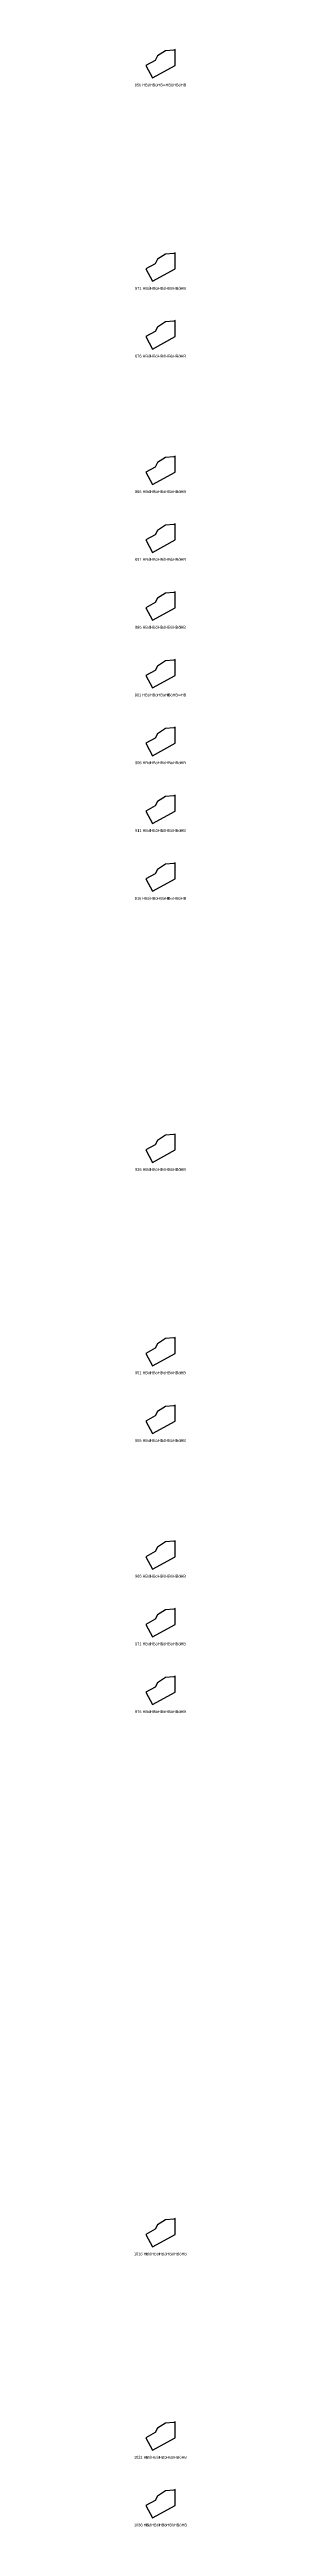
# Model space of a CAD drawing. Header units: millimetres. Extents: x 122552 to 1654769, y -10280102 to 62068.
# Drawn here: x 1529736 to 1550463, y -8506653 to -7532803 of the extents above; entities that cross this region are included whole.
import ezdxf
from ezdxf.enums import TextEntityAlignment as Align

# ---------------------------------------------------------------- set-up
doc = ezdxf.new("R2010")
doc.units = ezdxf.units.MM
doc.styles.add('Arial', font='arial_0.ttf')

msp = doc.modelspace()

# ---------------------------------------------------------------- linework, layer by layer
for points in [[(1536924, -7543949), (1545875, -7539091), (1545875, -7532803), (1545397, -7533063), (1545395, -7533033), (1542107, -7533294), (1538961, -7535339), (1538025, -7537064), (1534288, -7539091)], [(1536924, -7623895), (1545875, -7619037), (1545875, -7612749), (1545397, -7613009), (1545395, -7612979), (1542107, -7613240), (1538961, -7615285), (1538025, -7617010), (1534288, -7619037)], [(1536924, -7650544), (1545875, -7645686), (1545875, -7639398), (1545397, -7639657), (1545395, -7639628), (1542107, -7639889), (1538961, -7641934), (1538025, -7643658), (1534288, -7645686)], [(1536924, -7703841), (1545875, -7698983), (1545875, -7692695), (1545397, -7692955), (1545395, -7692925), (1542107, -7693186), (1538961, -7695231), (1538025, -7696956), (1534288, -7698983)], [(1536924, -7730490), (1545875, -7725632), (1545875, -7719344), (1545397, -7719603), (1545395, -7719574), (1542107, -7719835), (1538961, -7721880), (1538025, -7723604), (1534288, -7725632)], [(1536924, -7757138), (1545875, -7752281), (1545875, -7745992), (1545397, -7746252), (1545395, -7746222), (1542107, -7746483), (1538961, -7748528), (1538025, -7750253), (1534288, -7752281)], [(1536924, -7783787), (1545875, -7778929), (1545875, -7772641), (1545397, -7772901), (1545395, -7772871), (1542107, -7773132), (1538961, -7775177), (1538025, -7776902), (1534288, -7778929)], [(1536924, -7810436), (1545875, -7805578), (1545875, -7799290), (1545397, -7799549), (1545395, -7799520), (1542107, -7799781), (1538961, -7801826), (1538025, -7803550), (1534288, -7805578)], [(1536924, -7837084), (1545875, -7832227), (1545875, -7825938), (1545397, -7826198), (1545395, -7826168), (1542107, -7826429), (1538961, -7828474), (1538025, -7830199), (1534288, -7832227)], [(1536924, -7863733), (1545875, -7858875), (1545875, -7852587), (1545397, -7852847), (1545395, -7852817), (1542107, -7853078), (1538961, -7855123), (1538025, -7856848), (1534288, -7858875)], [(1536924, -7970328), (1545875, -7965470), (1545875, -7959182), (1545397, -7959441), (1545395, -7959412), (1542107, -7959673), (1538961, -7961718), (1538025, -7963442), (1534288, -7965470)], [(1536924, -8050274), (1545875, -8045416), (1545875, -8039128), (1545397, -8039387), (1545395, -8039358), (1542107, -8039619), (1538961, -8041664), (1538025, -8043388), (1534288, -8045416)], [(1536924, -8076923), (1545875, -8072065), (1545875, -8065776), (1545397, -8066036), (1545395, -8066006), (1542107, -8066267), (1538961, -8068312), (1538025, -8070037), (1534288, -8072065)], [(1536924, -8130220), (1545875, -8125362), (1545875, -8119074), (1545397, -8119333), (1545395, -8119304), (1542107, -8119565), (1538961, -8121610), (1538025, -8123334), (1534288, -8125362)], [(1536924, -8156869), (1545875, -8152011), (1545875, -8145722), (1545397, -8145982), (1545395, -8145952), (1542107, -8146213), (1538961, -8148258), (1538025, -8149983), (1534288, -8152011)], [(1536924, -8183517), (1545875, -8178659), (1545875, -8172371), (1545397, -8172631), (1545395, -8172601), (1542107, -8172862), (1538961, -8174907), (1538025, -8176632), (1534288, -8178659)], [(1536924, -8396707), (1545875, -8391849), (1545875, -8385560), (1545397, -8385820), (1545395, -8385790), (1542107, -8386051), (1538961, -8388096), (1538025, -8389821), (1534288, -8391849)], [(1536924, -8476653), (1545875, -8471795), (1545875, -8465506), (1545397, -8465766), (1545395, -8465736), (1542107, -8465997), (1538961, -8468042), (1538025, -8469767), (1534288, -8471795)], [(1536924, -8503301), (1545875, -8498444), (1545875, -8492155), (1545397, -8492415), (1545395, -8492385), (1542107, -8492646), (1538961, -8494691), (1538025, -8496416), (1534288, -8498444)]]:
    msp.add_lwpolyline(points, close=True)

# ---------------------------------------------------------------- texts
at = {"style": 'Arial'}
for s, p in [('856 HBóHBöHB∞HBöHBöHB', (1540082, -7546736)), ('871 HBóHBöHBóHBöHBòHB', (1540082, -7626682)), ('876 HBóHBöHBóHBòHBöHB', (1540082, -7653330)), ('886 HBóHBöHBòHBöHBóHB', (1540082, -7706628)), ('891 HBóHBöHBòHBòHBòHB', (1540082, -7733276)), ('896 HBóHBöHBòHBóHBöHB', (1540082, -7759925)), ('901 HBóHBöHBöHBöHB∞HB', (1540082, -7786574)), ('906 HBóHBöHBöHBòHBóHB', (1540082, -7813222)), ('911 HBóHBöHBöHBóHBòHB', (1540082, -7839871)), ('916 HBóHBöHBöHB∞HBöHB', (1540082, -7866520)), ('936 HBóHBòHBóHBöHBöHB', (1540082, -7973114)), ('951 HBóHBòHBòHBöHBòHB', (1540082, -8053060)), ('956 HBóHBòHBòHBòHBöHB', (1540082, -8079709)), ('966 HBóHBòHBöHBöHBóHB', (1540082, -8133006)), ('971 HBóHBòHBöHBòHBòHB', (1540082, -8159655)), ('976 HBóHBòHBöHBóHBöHB', (1540082, -8186304)), ('1016 HBóHBóHBòHBöHBöHB', (1540082, -8399493)), ('1031 HBóHBóHBöHBöHBòHB', (1540082, -8479439)), ('1036 HBóHBóHBöHBòHBöHB', (1540082, -8506088))]:
    msp.add_text(s, height=1100, dxfattribs=at).set_placement(p, align=Align.MIDDLE_CENTER)

doc.saveas('drawing.dxf')
